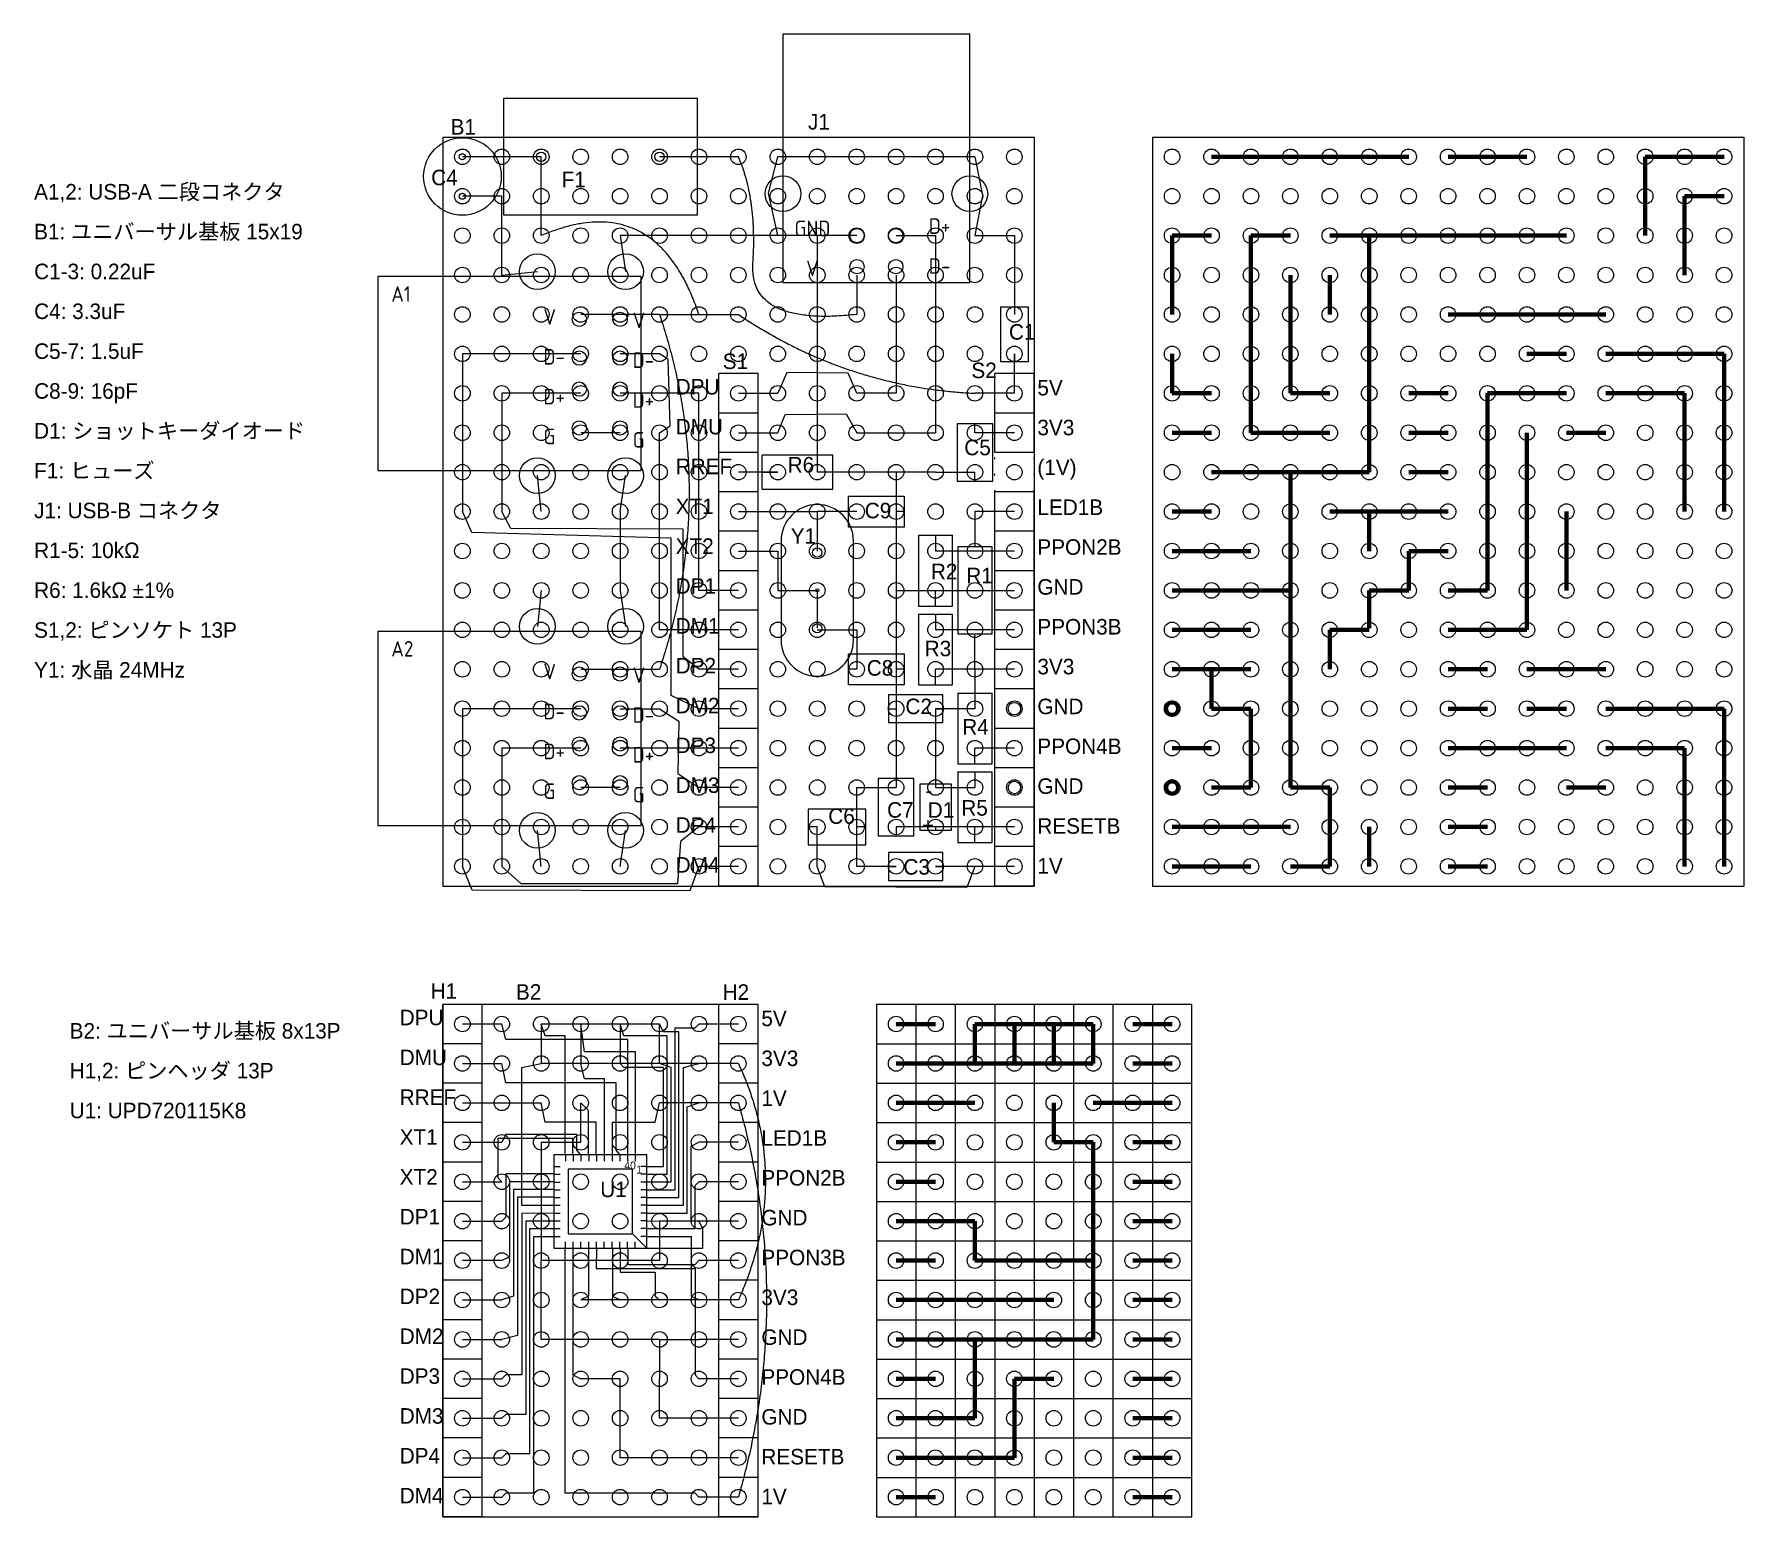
# Model space of a CAD drawing. Extents: x 223 to 333, y -8 to 87.
import ezdxf

# ---------------------------------------------------------------- set-up
doc = ezdxf.new("R2010")
doc.units = 0
doc.linetypes.add('DOTTINY', pattern=[0.9525, 0, -0.9525])
doc.layers.get('0').update_dxf_attribs({"linetype": 'CONTINUOUS', "lineweight": 9})
for name, color, linetype, lineweight in [('0_GND', 7, 'CONTINUOUS', 15), ('5V line', 1, 'CONTINUOUS', 15), ('condenser', 5, 'CONTINUOUS', 15)]:
    doc.layers.add(name, color=color, linetype=linetype, lineweight=lineweight)
for name, color, linetype, lineweight, true_color in [('0_wire', 92, 'CONTINUOUS', 15, 0x00c800), ('1_wire', 52, 'CONTINUOUS', 15, 0xdfdf00), ('3.3V line', 40, 'CONTINUOUS', 15, 0xffaa00), ('crystal', 96, 'CONTINUOUS', 15, 0x008000), ('diode', 212, 'CONTINUOUS', 15, 0xde00de), ('fuse', 96, 'CONTINUOUS', 15, 0x006c00), ('micon', 216, 'CONTINUOUS', 15, 0x800080), ('resister', 134, 'CONTINUOUS', 15, 0x00b1b1), ('socket_header', 56, 'CONTINUOUS', 15, 0x808000), ('terminal', 16, 'CONTINUOUS', 15, 0x800000), ('universal_board', 253, 'CONTINUOUS', 15, 0xa0a0a4)]:
    doc.layers.add(name, color=color, linetype=linetype, lineweight=lineweight, true_color=true_color)
doc.styles.add('azomix', font='azomix')
doc.styles.add('iso', font='iso')
doc.styles.add('kst32b', font='kst32b')
doc.styles.add('unicode', font='unicode')

msp = doc.modelspace()

# ---------------------------------------------------------------- texts
at = {"char_height": 1, "attachment_point": 4, "line_spacing_factor": 1.54, "style": 'kst32b'}
for s, insert, width in [('A1,2: USB-A 二段コネクタ\\PB1: ユニバーサル基板 15x19\\PC1-3: 0.22uF\\PC4: 3.3uF\\PC5-7: 1.5uF\\PC8-9: 16pF\\PD1: ショットキーダイオード\\PF1: ヒューズ\\PJ1: USB-B コネクタ\\PR1-5: 10kΩ\\PR6: 1.6kΩ %%P1%\\PS1,2: ピンソケト 13P\\PY1: 水晶 24MHz\\P', (223.23, 61.47), 17.9444), ('B2: ユニバーサル基板 8x13P\\PH1,2: ピンヘッダ 13P\\PU1: UPD720115K8', (225.52, 20.29), 18.3978)]:
    msp.add_mtext(s, dxfattribs=dict(at, insert=insert, width=width))
at = {"layer": 'condenser', "char_height": 1, "attachment_point": 4, "line_spacing_factor": 1.54, "style": 'kst32b'}
for s, insert, width in [('C4', (248.81, 77.84), 1.3067), ('C1', (286.03, 67.89), 1.2022), ('C5', (283.15, 60.44), 1.2711), ('C9', (276.74, 56.38), 1.2711), ('C8', (276.87, 46.24), 1.3067), ('C2', (279.36, 43.76), 1.3067), ('C7', (278.18, 37.09), 1.3067), ('C6', (274.39, 36.69), 1.2711), ('C3', (279.23, 33.42), 1.2711)]:
    msp.add_mtext(s, dxfattribs=dict(at, insert=insert, width=width))
at = {"layer": 'crystal', "insert": (271.97, 54.75), "char_height": 1, "width": 1.2022, "attachment_point": 4, "line_spacing_factor": 1.54, "style": 'kst32b'}
msp.add_mtext('Y1', dxfattribs=at)
at = {"layer": 'diode', "char_height": 1, "width": 0.4444, "attachment_point": 4, "rotation": 180, "line_spacing_factor": 1.54, "style": 'unicode'}
for s, insert in [('-', (281.09, 38.12)), ('+', (281.21, 36.07))]:
    msp.add_mtext(s, dxfattribs=dict(at, insert=insert))
at = {"layer": 'diode', "insert": (280.8, 37.09), "char_height": 1, "width": 1.1667, "attachment_point": 4, "line_spacing_factor": 1.54, "style": 'kst32b'}
msp.add_mtext('D1', dxfattribs=at)
at = {"layer": 'fuse', "insert": (257.21, 77.72), "char_height": 1, "width": 0.9111, "attachment_point": 4, "line_spacing_factor": 1.54, "style": 'azomix'}
msp.add_mtext('F1', dxfattribs=at)
at = {"layer": 'micon', "lineweight": 5, "char_height": 0.5, "attachment_point": 4, "style": 'kst32b'}
for s, insert, width in [('40', (261.25, 14.19), 0.6356), ('1', (262.02, 13.92), 0.1389)]:
    msp.add_mtext(s, dxfattribs=dict(at, insert=insert, width=width))
at = {"layer": 'micon', "insert": (259.7, 12.64), "char_height": 1, "width": 1.0978, "attachment_point": 4, "line_spacing_factor": 1.54, "style": 'kst32b'}
msp.add_mtext('U1', dxfattribs=at)
at = {"layer": 'resister', "char_height": 1, "attachment_point": 4, "line_spacing_factor": 1.54, "style": 'kst32b'}
for s, insert, width in [('R6', (271.77, 59.33), 1.2711), ('R2', (281, 52.46), 1.3067), ('R1', (283.28, 52.2), 1.2022), ('R3', (280.6, 47.49), 1.2711), ('R4', (283.02, 42.45), 1.3067), ('R5', (282.96, 37.22), 1.2711)]:
    msp.add_mtext(s, dxfattribs=dict(at, insert=insert, width=width))
at = {"layer": 'socket_header', "char_height": 1, "attachment_point": 4, "line_spacing_factor": 1.54, "style": 'kst32b'}
for s, insert, width in [('S1', (267.59, 66), 1.1667), ('S2', (283.61, 65.41), 1.2711), ('DPU\\PDMU\\PRREF\\PXT1\\PXT2\\PDP1\\PDM1\\PDP2\\PDM2\\PDP3\\PDM3\\PDP4\\PDM4', (264.56, 48.96), 2.9467), ('5V\\P3V3\\P(1V)\\PLED1B\\PPPON2B\\PGND\\PPPON3B\\P3V3\\PGND\\PPPON4B\\PGND\\PRESETB\\P1V', (287.86, 48.9), 4.5511), ('H1', (248.77, 25.43), 1.0978), ('H2', (267.58, 25.36), 1.2022), ('DPU\\PDMU\\PRREF\\PXT1\\PXT2\\PDP1\\PDM1\\PDP2\\PDM2\\PDP3\\PDM3\\PDP4\\PDM4', (246.78, 8.32), 2.9467), ('5V\\P3V3\\P1V\\PLED1B\\PPPON2B\\PGND\\PPPON3B\\P3V3\\PGND\\PPPON4B\\PGND\\PRESETB\\P1V', (270.08, 8.26), 4.5511)]:
    msp.add_mtext(s, dxfattribs=dict(at, insert=insert, width=width))
at = {"layer": 'terminal', "char_height": 1, "line_spacing_factor": 1.54}
for s, insert, width, attachment_point, style in [('J1', (273.08, 81.43), 1.1322, 4, 'kst32b'), ('GND\\PV', (273.37, 73.28), 2.3333, 5, 'iso'), ('D+\\PD-', (281.56, 73.43), 1.3333, 5, 'iso'), ('A1', (246.24, 70.34), 1.2222, 4, 'iso'), ('V\\PD-\\PD+\\PG', (256.04, 65.01), 1.3333, 4, 'iso'), ('V\\PD-\\PD+\\PG', (261.79, 64.79), 1.3333, 4, 'iso'), ('A2', (246.24, 47.48), 1.4444, 4, 'iso'), ('V\\PD-\\PD+\\PG', (256.04, 42.15), 1.3333, 4, 'iso'), ('V\\PD-\\PD+\\PG', (261.79, 41.93), 1.3333, 4, 'iso')]:
    msp.add_mtext(s, dxfattribs=dict(at, insert=insert, width=width, attachment_point=attachment_point, style=style))
at = {"layer": 'universal_board', "char_height": 1, "attachment_point": 4, "line_spacing_factor": 1.54, "style": 'kst32b'}
for s, insert, width in [('B1', (250.06, 81.11), 1.2022), ('B2', (254.27, 25.37), 1.3067)]:
    msp.add_mtext(s, dxfattribs=dict(at, insert=insert, width=width))

# ---------------------------------------------------------------- linework, layer by layer
at = {"layer": '0_GND'}
for p, q in [((283.84, 79.18), (271.14, 79.18)), ((253.36, 76.64), (250.82, 76.64)), ((253.36, 71.56), (253.36, 76.64)), ((271.14, 74.1), (260.98, 74.1)), ((273.68, 74.1), (271.14, 74.1)), ((276.22, 74.1), (273.68, 74.1)), ((273.68, 74.1), (273.68, 58.86)), ((283.84, 74.1), (286.38, 74.1)), ((286.38, 74.1), (286.38, 69.02)), ((260.98, 61.4), (258.44, 61.4)), ((278.76, 58.86), (273.68, 58.86)), ((281.3, 58.86), (278.76, 58.86)), ((278.76, 58.86), (278.76, 51.24)), ((281.3, 58.86), (283.84, 58.86)), ((260.98, 56.32), (260.98, 51.24)), ((278.76, 51.24), (278.76, 38.54)), ((278.76, 51.24), (286.38, 51.24)), ((260.98, 38.54), (258.44, 38.54)), ((276.22, 33.46), (276.22, 38.54)), ((276.22, 38.54), (278.76, 38.54)), ((278.76, 33.46), (276.22, 33.46)), ((258.44, 15.68), (258.44, 18.22)), ((255.9, 15.68), (258.44, 15.68)), ((255.9, 15.68), (255.9, 10.6)), ((255.9, 10.6), (255.9, 8.06)), ((266.06, 10.6), (263.52, 10.6)), ((263.52, 10.6), (263.52, 8.06)), ((268.6, 10.6), (266.06, 10.6)), ((263.52, 8.06), (255.9, 8.06)), ((255.9, 2.98), (255.9, 8.06)), ((258.44, 2.98), (255.9, 2.98)), ((263.52, 2.98), (258.44, 2.98)), ((263.52, 2.98), (266.06, 2.98)), ((263.52, 2.98), (263.52, 0.44)), ((268.6, 2.98), (266.06, 2.98)), ((263.52, -2.1), (263.52, 0.44)), ((268.6, -2.1), (263.52, -2.1))]:
    msp.add_line(p, q, dxfattribs=at)
at = {"layer": '0_GND', "lineweight": 200}
for p, q in [((299.08, 79.18), (311.78, 79.18)), ((329.56, 71.56), (329.56, 76.64)), ((329.56, 76.64), (332.1, 76.64)), ((299.08, 74.1), (296.54, 74.1)), ((296.54, 74.1), (296.54, 69.02)), ((306.7, 74.1), (309.24, 74.1)), ((309.24, 74.1), (309.24, 58.86)), ((309.24, 74.1), (311.78, 74.1)), ((311.78, 74.1), (321.94, 74.1)), ((321.94, 61.4), (324.48, 61.4)), ((301.62, 58.86), (299.08, 58.86)), ((301.62, 58.86), (304.16, 58.86)), ((304.16, 58.86), (309.24, 58.86)), ((304.16, 58.86), (304.16, 51.24)), ((321.94, 56.32), (321.94, 51.24)), ((304.16, 51.24), (296.54, 51.24)), ((304.16, 51.24), (304.16, 38.54)), ((306.7, 38.54), (304.16, 38.54)), ((306.7, 33.46), (306.7, 38.54)), ((321.94, 38.54), (324.48, 38.54)), ((304.16, 33.46), (306.7, 33.46)), ((288.92, 15.68), (288.92, 18.22)), ((291.46, 15.68), (288.92, 15.68)), ((291.46, 15.68), (291.46, 10.6)), ((278.76, 10.6), (281.3, 10.6)), ((281.3, 10.6), (283.84, 10.6)), ((283.84, 10.6), (283.84, 8.06)), ((291.46, 10.6), (291.46, 8.06)), ((283.84, 8.06), (291.46, 8.06)), ((291.46, 2.98), (291.46, 8.06)), ((278.76, 2.98), (281.3, 2.98)), ((283.84, 2.98), (281.3, 2.98)), ((283.84, 2.98), (283.84, 0.44)), ((283.84, 2.98), (288.92, 2.98)), ((288.92, 2.98), (291.46, 2.98)), ((283.84, -2.1), (283.84, 0.44)), ((278.76, -2.1), (283.84, -2.1))]:
    msp.add_line(p, q, dxfattribs=at)
at = {"layer": '0_GND'}
for centre in [(286.38, 43.62), (286.38, 38.54)]:
    msp.add_circle(centre, 0.4, dxfattribs=at)
at = {"layer": '0_GND', "lineweight": 200}
for centre in [(296.54, 43.62), (296.54, 38.54)]:
    msp.add_circle(centre, 0.4, dxfattribs=at)
at = {"layer": '0_wire'}
for p, q in [((278.76, 74.1), (281.3, 74.1)), ((281.3, 74.1), (281.3, 61.4)), ((278.76, 71.56), (278.76, 63.94)), ((258.44, 66.48), (250.82, 66.48)), ((250.82, 66.48), (250.82, 56.32)), ((263.52, 66.48), (260.98, 66.48)), ((258.44, 63.94), (253.36, 63.94)), ((253.36, 63.94), (253.36, 56.32)), ((266.06, 63.94), (260.98, 63.94)), ((266.06, 51.24), (266.06, 63.94)), ((268.6, 63.94), (271.14, 63.94)), ((278.76, 63.94), (276.22, 63.94)), ((263.52, 48.7), (263.52, 61.4)), ((268.6, 61.4), (271.14, 61.4)), ((276.22, 61.4), (281.3, 61.4)), ((271.14, 58.86), (268.6, 58.86)), ((268.6, 56.32), (273.68, 56.32)), ((276.22, 56.32), (273.68, 56.32)), ((273.68, 56.32), (273.68, 53.78)), ((286.38, 56.32), (283.84, 56.32)), ((268.6, 53.78), (271.14, 53.78)), ((271.14, 53.78), (271.14, 51.24)), ((286.38, 53.78), (281.3, 53.78)), ((268.6, 51.24), (266.06, 51.24)), ((271.14, 51.24), (273.68, 51.24)), ((273.68, 51.24), (273.68, 48.8)), ((268.6, 48.7), (263.52, 48.7)), ((273.68, 48.7), (276.22, 48.7)), ((276.22, 48.7), (276.22, 46.16)), ((286.38, 48.7), (281.3, 48.7)), ((268.6, 46.16), (266.06, 46.16)), ((258.44, 43.62), (250.82, 43.62)), ((250.82, 43.62), (250.82, 33.46)), ((260.98, 43.62), (263.52, 43.62)), ((268.6, 43.62), (266.06, 43.62)), ((258.44, 41.08), (253.36, 41.08)), ((253.36, 41.08), (253.36, 33.46)), ((268.6, 41.08), (260.98, 41.08)), ((286.38, 41.08), (283.84, 41.08)), ((268.6, 38.54), (266.06, 38.54)), ((268.6, 36), (266.06, 36)), ((281.3, 36), (278.76, 36)), ((283.84, 36), (281.3, 36)), ((286.38, 36), (283.84, 36)), ((268.6, 33.46), (266.06, 33.46)), ((253.36, 23.3), (250.82, 23.3)), ((250.82, 20.76), (253.36, 20.76)), ((250.82, 18.22), (253.36, 18.22)), ((250.82, 15.68), (253.36, 15.68)), ((268.6, 15.68), (266.06, 15.68)), ((250.82, 13.14), (253.36, 13.14)), ((268.6, 13.14), (266.06, 13.14)), ((250.82, 10.6), (253.36, 10.6)), ((253.36, 8.06), (250.82, 8.06)), ((268.6, 8.06), (266.06, 8.06)), ((250.82, 5.52), (253.36, 5.52)), ((250.82, 2.98), (253.36, 2.98)), ((250.82, 0.44), (253.36, 0.44)), ((260.98, 0.44), (258.44, 0.44)), ((260.98, -2.1), (260.98, 0.44)), ((268.6, 0.44), (266.06, 0.44)), ((250.82, -2.1), (253.36, -2.1)), ((260.98, -4.64), (260.98, -2.1)), ((250.82, -4.64), (253.36, -4.64)), ((266.06, -4.64), (260.98, -4.64)), ((268.6, -4.64), (266.06, -4.64)), ((250.82, -7.18), (253.36, -7.18))]:
    msp.add_line(p, q, dxfattribs=at)
at = {"layer": '0_wire', "lineweight": 200}
for p, q in [((304.16, 74.1), (301.62, 74.1)), ((301.62, 74.1), (301.62, 61.4)), ((304.16, 71.56), (304.16, 63.94)), ((319.4, 66.48), (321.94, 66.48)), ((324.48, 66.48), (332.1, 66.48)), ((332.1, 66.48), (332.1, 56.32)), ((304.16, 63.94), (306.7, 63.94)), ((314.32, 63.94), (311.78, 63.94)), ((316.86, 51.24), (316.86, 63.94)), ((316.86, 63.94), (321.94, 63.94)), ((324.48, 63.94), (329.56, 63.94)), ((329.56, 63.94), (329.56, 56.32)), ((306.7, 61.4), (301.62, 61.4)), ((314.32, 61.4), (311.78, 61.4)), ((319.4, 48.7), (319.4, 61.4)), ((311.78, 58.86), (314.32, 58.86)), ((296.54, 56.32), (299.08, 56.32)), ((306.7, 56.32), (309.24, 56.32)), ((314.32, 56.32), (309.24, 56.32)), ((309.24, 56.32), (309.24, 53.78)), ((296.54, 53.78), (301.62, 53.78)), ((314.32, 53.78), (311.78, 53.78)), ((311.78, 53.78), (311.78, 51.24)), ((311.78, 51.24), (309.24, 51.24)), ((309.24, 51.24), (309.24, 48.8)), ((314.32, 51.24), (316.86, 51.24)), ((296.54, 48.7), (301.62, 48.7)), ((309.24, 48.7), (306.7, 48.7)), ((306.7, 48.7), (306.7, 46.16)), ((314.32, 48.7), (319.4, 48.7)), ((314.32, 46.16), (316.86, 46.16)), ((314.32, 43.62), (316.86, 43.62)), ((321.94, 43.62), (319.4, 43.62)), ((324.48, 43.62), (332.1, 43.62)), ((332.1, 43.62), (332.1, 33.46)), ((296.54, 41.08), (299.08, 41.08)), ((314.32, 41.08), (321.94, 41.08)), ((324.48, 41.08), (329.56, 41.08)), ((329.56, 41.08), (329.56, 33.46)), ((314.32, 38.54), (316.86, 38.54)), ((296.54, 36), (299.08, 36)), ((299.08, 36), (301.62, 36)), ((301.62, 36), (304.16, 36)), ((314.32, 36), (316.86, 36)), ((314.32, 33.46), (316.86, 33.46)), ((294, 23.3), (296.54, 23.3)), ((296.54, 20.76), (294, 20.76)), ((296.54, 18.22), (294, 18.22)), ((278.76, 15.68), (281.3, 15.68)), ((296.54, 15.68), (294, 15.68)), ((278.76, 13.14), (281.3, 13.14)), ((296.54, 13.14), (294, 13.14)), ((296.54, 10.6), (294, 10.6)), ((278.76, 8.06), (281.3, 8.06)), ((294, 8.06), (296.54, 8.06)), ((296.54, 5.52), (294, 5.52)), ((296.54, 2.98), (294, 2.98)), ((278.76, 0.44), (281.3, 0.44)), ((286.38, -2.1), (286.38, 0.44)), ((286.38, 0.44), (288.92, 0.44)), ((296.54, 0.44), (294, 0.44)), ((286.38, -4.64), (286.38, -2.1)), ((296.54, -2.1), (294, -2.1)), ((278.76, -4.64), (281.3, -4.64)), ((281.3, -4.64), (286.38, -4.64)), ((296.54, -4.64), (294, -4.64)), ((296.54, -7.18), (294, -7.18))]:
    msp.add_line(p, q, dxfattribs=at)
at = {"layer": '0_wire', "linetype": 'CONTINUOUS', "lineweight": 15}
msp.add_line((253.36, 18.22), (255.9, 18.22), dxfattribs=at)
at = {"layer": '0_wire', "linetype": 'CONTINUOUS', "lineweight": 200}
msp.add_line((294, 18.22), (291.46, 18.22), dxfattribs=at)
at = {"layer": '1_wire'}
for p, q in [((273.68, 33.46), (273.68, 36)), ((286.38, 33.46), (281.3, 33.46)), ((266.06, 18.22), (263.52, 18.22)), ((268.6, 18.22), (266.06, 18.22)), ((268.6, -7.18), (266.06, -7.18))]:
    msp.add_line(p, q, dxfattribs=at)
at = {"layer": '1_wire', "lineweight": 200}
for p, q in [((309.24, 33.46), (309.24, 36)), ((296.54, 33.46), (301.62, 33.46)), ((278.76, 18.22), (281.3, 18.22)), ((281.3, 18.22), (283.84, 18.22)), ((278.76, -7.18), (281.3, -7.18))]:
    msp.add_line(p, q, dxfattribs=at)
at = {"layer": '3.3V line'}
for p, q in [((286.38, 61.4), (283.84, 61.4)), ((283.84, 46.16), (281.3, 46.16)), ((286.38, 46.16), (283.84, 46.16)), ((283.84, 46.16), (283.84, 43.62)), ((283.84, 43.62), (281.3, 43.62)), ((281.3, 43.62), (281.3, 38.54)), ((281.3, 38.54), (283.84, 38.54)), ((258.44, 23.3), (255.9, 23.3)), ((255.9, 23.3), (255.9, 20.76)), ((260.98, 23.3), (258.44, 23.3)), ((258.44, 23.3), (258.44, 20.76)), ((263.52, 23.3), (260.98, 23.3)), ((260.98, 23.3), (260.98, 20.76)), ((263.52, 20.76), (263.52, 23.3)), ((258.44, 20.76), (255.9, 20.76)), ((260.98, 20.76), (258.44, 20.76)), ((263.52, 20.76), (260.98, 20.76)), ((266.06, 20.76), (263.52, 20.76)), ((268.6, 20.76), (266.06, 20.76)), ((260.98, 5.52), (258.44, 5.52)), ((263.52, 5.52), (260.98, 5.52)), ((266.06, 5.52), (263.52, 5.52)), ((268.6, 5.52), (266.06, 5.52))]:
    msp.add_line(p, q, dxfattribs=at)
at = {"layer": '3.3V line', "lineweight": 200}
for p, q in [((296.54, 61.4), (299.08, 61.4)), ((296.54, 46.16), (299.08, 46.16)), ((299.08, 46.16), (301.62, 46.16)), ((299.08, 46.16), (299.08, 43.62)), ((299.08, 43.62), (301.62, 43.62)), ((301.62, 43.62), (301.62, 38.54)), ((301.62, 38.54), (299.08, 38.54)), ((283.84, 20.76), (283.84, 23.3)), ((283.84, 23.3), (286.38, 23.3)), ((286.38, 23.3), (288.92, 23.3)), ((286.38, 23.3), (286.38, 20.76)), ((288.92, 23.3), (291.46, 23.3)), ((288.92, 23.3), (288.92, 20.76)), ((291.46, 23.3), (291.46, 20.76)), ((278.76, 20.76), (281.3, 20.76)), ((281.3, 20.76), (283.84, 20.76)), ((283.84, 20.76), (286.38, 20.76)), ((286.38, 20.76), (288.92, 20.76)), ((288.92, 20.76), (291.46, 20.76)), ((278.76, 5.52), (281.3, 5.52)), ((281.3, 5.52), (283.84, 5.52)), ((283.84, 5.52), (286.38, 5.52)), ((286.38, 5.52), (288.92, 5.52))]:
    msp.add_line(p, q, dxfattribs=at)
at = {"layer": '5V line'}
for p, q in [((253.36, 79.18), (250.82, 79.18)), ((255.9, 79.18), (253.36, 79.18)), ((255.9, 74.1), (255.9, 79.18)), ((268.6, 79.18), (263.52, 79.18)), ((276.22, 71.56), (276.22, 69.02)), ((260.98, 69.02), (258.44, 69.02)), ((263.52, 69.02), (260.98, 69.02)), ((263.52, 69.02), (266.06, 69.02)), ((266.06, 69.02), (268.6, 69.02)), ((286.38, 63.94), (286.38, 66.48)), ((286.38, 63.94), (283.84, 63.94)), ((258.44, 46.16), (260.98, 46.16)), ((260.98, 46.16), (263.52, 46.16)), ((268.6, 23.3), (266.06, 23.3))]:
    msp.add_line(p, q, dxfattribs=at)
at = {"layer": '5V line', "lineweight": 200}
for p, q in [((314.32, 79.18), (319.4, 79.18)), ((327.02, 79.18), (329.56, 79.18)), ((327.02, 74.1), (327.02, 79.18)), ((329.56, 79.18), (332.1, 79.18)), ((306.7, 71.56), (306.7, 69.02)), ((316.86, 69.02), (314.32, 69.02)), ((319.4, 69.02), (316.86, 69.02)), ((319.4, 69.02), (321.94, 69.02)), ((321.94, 69.02), (324.48, 69.02)), ((296.54, 63.94), (296.54, 66.48)), ((296.54, 63.94), (299.08, 63.94)), ((321.94, 46.16), (319.4, 46.16)), ((324.48, 46.16), (321.94, 46.16)), ((278.76, 23.3), (281.3, 23.3))]:
    msp.add_line(p, q, dxfattribs=at)
at = {"layer": 'condenser'}
for p, q in [((287.28, 69.5), (285.48, 69.5)), ((285.48, 69.5), (285.48, 66)), ((286.38, 69.5), (286.38, 69.02)), ((287.28, 66), (287.28, 69.5)), ((286.38, 66.48), (286.38, 66)), ((285.48, 66), (287.28, 66)), ((284.99, 61.98), (282.69, 61.98)), ((282.69, 61.98), (282.69, 58.28)), ((283.84, 61.4), (283.84, 61.98)), ((284.99, 58.28), (284.99, 61.98)), ((283.84, 58.28), (283.84, 58.86)), ((275.69, 55.32), (275.69, 57.32)), ((275.69, 57.32), (279.29, 57.32)), ((279.29, 57.32), (279.29, 55.32)), ((282.69, 58.28), (284.99, 58.28)), ((276.22, 56.32), (275.69, 56.32)), ((279.29, 56.32), (278.76, 56.32)), ((279.29, 55.32), (275.69, 55.32)), ((275.69, 45.16), (275.69, 47.16)), ((275.69, 47.16), (279.29, 47.16)), ((279.29, 47.16), (279.29, 45.16)), ((276.22, 46.16), (275.69, 46.16)), ((279.29, 45.16), (275.69, 45.16)), ((279.29, 46.16), (278.76, 46.16)), ((278.28, 44.52), (278.28, 42.72)), ((281.78, 44.52), (278.28, 44.52)), ((281.78, 42.72), (281.78, 44.52)), ((278.28, 43.62), (278.76, 43.62)), ((281.3, 43.62), (281.78, 43.62)), ((278.28, 42.72), (281.78, 42.72)), ((277.61, 39.12), (277.61, 35.42)), ((279.91, 39.12), (277.61, 39.12)), ((278.76, 39.12), (278.76, 38.54)), ((279.91, 35.42), (279.91, 39.12)), ((276.8, 37.15), (273.1, 37.15)), ((273.1, 37.15), (273.1, 34.85)), ((276.8, 34.85), (276.8, 37.15)), ((273.68, 36), (273.1, 36)), ((276.8, 36), (276.22, 36)), ((277.61, 35.42), (279.91, 35.42)), ((278.76, 36), (278.76, 35.42)), ((273.1, 34.85), (276.8, 34.85)), ((278.28, 34.36), (278.28, 32.56)), ((281.78, 34.36), (278.28, 34.36)), ((281.78, 32.56), (281.78, 34.36)), ((278.28, 33.46), (278.76, 33.46)), ((281.3, 33.46), (281.78, 33.46)), ((278.28, 32.56), (281.78, 32.56))]:
    msp.add_line(p, q, dxfattribs=at)
for centre, radius in [((250.82, 77.91), 2.5), ((250.82, 79.18), 0.2), ((250.82, 76.64), 0.2)]:
    msp.add_circle(centre, radius, dxfattribs=at)
at = {"layer": 'crystal'}
for p, q in [((271.35, 54.44), (271.35, 48.04)), ((276, 54.44), (276, 48.04))]:
    msp.add_line(p, q, dxfattribs=at)
for centre, radius in [((273.68, 53.68), 0.3), ((273.68, 51.24), 0.1), ((273.68, 48.8), 0.3)]:
    msp.add_circle(centre, radius, dxfattribs=at)
for centre, start, end in [((273.68, 54.44), 360, 180), ((273.68, 48.04), 180, 360)]:
    msp.add_arc(centre, 2.33, start, end, dxfattribs=at)
at = {"layer": 'diode'}
for p, q in [((280.3, 38.77), (282.3, 38.77)), ((280.3, 35.77), (280.3, 38.77)), ((281.3, 38.77), (281.3, 38.54)), ((282.3, 38.77), (282.3, 35.77)), ((282.3, 35.77), (280.3, 35.77)), ((281.3, 36), (281.3, 35.77))]:
    msp.add_line(p, q, dxfattribs=at)
at = {"layer": 'fuse'}
for p, q in [((265.96, 82.93), (253.46, 82.93)), ((253.46, 82.93), (253.46, 75.43)), ((265.96, 75.43), (265.96, 82.93)), ((253.46, 75.43), (265.96, 75.43))]:
    msp.add_line(p, q, dxfattribs=at)
for centre in [(255.9, 79.18), (263.52, 79.18)]:
    msp.add_circle(centre, 0.3, dxfattribs=at)
at = {"layer": 'micon'}
for p, q in [((256.71, 14.87), (256.71, 8.87)), ((262.71, 14.87), (256.71, 14.87)), ((257.46, 14.87), (257.46, 14.47)), ((257.96, 14.87), (257.96, 14.47)), ((258.46, 14.87), (258.46, 14.47)), ((258.96, 14.87), (258.96, 14.47)), ((259.46, 14.87), (259.46, 14.47)), ((259.96, 14.87), (259.96, 14.47)), ((260.46, 14.87), (260.46, 14.47)), ((260.96, 14.87), (260.96, 14.47)), ((261.46, 14.87), (261.46, 14.47)), ((261.96, 14.87), (261.96, 14.47)), ((262.71, 8.87), (262.71, 14.87)), ((256.71, 14.12), (257.11, 14.12)), ((256.71, 13.62), (257.11, 13.62)), ((261.78, 13.94), (257.63, 13.94)), ((257.63, 13.94), (257.63, 9.79)), ((261.78, 9.79), (261.78, 13.94)), ((262.71, 14.12), (262.31, 14.12)), ((262.71, 13.62), (262.31, 13.62)), ((256.71, 13.12), (257.11, 13.12)), ((256.71, 12.62), (257.11, 12.62)), ((256.71, 12.12), (257.11, 12.12)), ((262.71, 13.12), (262.31, 13.12)), ((262.71, 12.62), (262.31, 12.62)), ((262.71, 12.12), (262.31, 12.12)), ((256.71, 11.62), (257.11, 11.62)), ((256.71, 11.12), (257.11, 11.12)), ((262.71, 11.62), (262.31, 11.62)), ((262.71, 11.12), (262.31, 11.12)), ((256.71, 10.62), (257.11, 10.62)), ((256.71, 10.12), (257.11, 10.12)), ((262.71, 10.62), (262.31, 10.62)), ((262.71, 10.12), (262.31, 10.12)), ((256.71, 9.62), (257.11, 9.62)), ((256.71, 8.87), (262.71, 8.87)), ((257.46, 8.87), (257.46, 9.27)), ((257.63, 9.79), (261.78, 9.79)), ((257.96, 8.87), (257.96, 9.27)), ((258.46, 8.87), (258.46, 9.27)), ((258.96, 8.87), (258.96, 9.27)), ((259.46, 8.87), (259.46, 9.27)), ((259.96, 8.87), (259.96, 9.27)), ((260.46, 8.87), (260.46, 9.27)), ((260.96, 8.87), (260.96, 9.27)), ((261.46, 8.87), (261.46, 9.27)), ((261.96, 8.87), (261.96, 9.27)), ((262.71, 9.62), (262.31, 9.62))]:
    msp.add_line(p, q, dxfattribs=at)
at = {"layer": 'resister'}
for p, q in [((260.98, 74.1), (261.33, 71.78)), ((253.36, 71.56), (255.65, 71.78)), ((270.13, 57.76), (270.13, 59.96)), ((274.69, 59.96), (270.13, 59.96)), ((274.69, 57.76), (274.69, 59.96)), ((255.9, 56.32), (255.65, 58.64)), ((260.98, 56.32), (261.33, 58.64)), ((270.13, 58.86), (271.14, 58.86)), ((274.69, 58.86), (273.68, 58.86)), ((270.13, 57.76), (274.69, 57.76)), ((283.84, 56.32), (283.84, 54.04)), ((280.2, 54.79), (282.4, 54.79)), ((280.2, 54.79), (280.2, 50.23)), ((281.3, 54.79), (281.3, 53.78)), ((282.4, 50.23), (282.4, 54.79)), ((284.94, 54.04), (282.74, 54.04)), ((282.74, 54.04), (282.74, 48.44)), ((284.94, 48.44), (284.94, 54.04)), ((255.9, 51.24), (255.65, 48.92)), ((260.98, 51.24), (261.33, 48.92)), ((281.3, 50.23), (281.3, 51.24)), ((280.2, 50.23), (282.4, 50.23)), ((280.2, 49.71), (282.4, 49.71)), ((280.2, 49.71), (280.2, 45.15)), ((281.3, 49.71), (281.3, 48.7)), ((282.4, 45.15), (282.4, 49.71)), ((282.74, 48.44), (284.94, 48.44)), ((283.84, 46.16), (283.84, 48.44)), ((281.3, 45.15), (281.3, 46.16)), ((280.2, 45.15), (282.4, 45.15)), ((282.74, 44.63), (284.94, 44.63)), ((282.74, 44.63), (282.74, 40.07)), ((283.84, 44.63), (283.84, 43.62)), ((284.94, 40.07), (284.94, 44.63)), ((283.84, 40.07), (283.84, 41.08)), ((282.74, 40.07), (284.94, 40.07)), ((282.74, 39.55), (284.94, 39.55)), ((282.74, 39.55), (282.74, 34.99)), ((283.84, 39.55), (283.84, 38.54)), ((284.94, 34.99), (284.94, 39.55)), ((255.9, 33.46), (255.65, 35.78)), ((260.98, 33.46), (261.33, 35.78)), ((283.84, 34.99), (283.84, 36)), ((282.74, 34.99), (284.94, 34.99))]:
    msp.add_line(p, q, dxfattribs=at)
for points in [[(271.14, 74.1), (270.55, 76.83), (271.14, 79.18)], [(283.84, 79.18), (284.32, 76.69), (283.84, 74.1)], [(263.52, 61.4), (264.2, 61.85), (264.08, 66.12), (263.52, 66.48)], [(276.22, 63.94), (275.67, 65.24), (271.71, 65.28), (271.14, 63.94)], [(271.14, 61.4), (271.62, 62.57), (275.54, 62.61), (276.22, 61.4)], [(266.06, 43.62), (264.26, 44.47), (264.26, 54.61), (251.43, 54.98), (250.82, 56.32)], [(266.06, 46.16), (265.05, 46.96), (265.05, 55.19), (253.94, 55.22), (253.36, 56.32)], [(263.52, 43.62), (264.76, 42.82), (264.69, 39.45), (266.06, 38.54)], [(266.06, 36), (264.87, 35.06), (264.67, 32.33), (254.6, 32.33), (253.36, 33.46)], [(266.06, 33.46), (265.48, 31.88), (251.46, 31.93), (250.82, 33.46)], [(283.84, 33.46), (283.31, 32.09), (274.16, 32.15), (273.68, 33.46)], [(261.48, 14.87), (261.48, 22.3), (253.61, 22.3), (253.36, 23.3)], [(257.44, 14.93), (257.44, 22.55), (256.15, 22.55), (255.9, 23.3)], [(261.98, 14.93), (261.98, 21.51), (258.69, 21.51), (258.44, 23.3)], [(262.71, 13.62), (264.02, 13.62), (264.02, 22.55), (261.23, 22.55), (260.98, 23.3)], [(262.73, 12.62), (264.52, 12.62), (264.52, 23.05), (265.81, 23.05), (266.06, 23.3)], [(262.73, 12.12), (264.77, 12.12), (264.77, 22.8), (263.77, 22.8), (263.52, 23.3)], [(260.98, 14.87), (260.73, 15.18), (260.73, 19.51), (253.61, 19.51), (253.36, 20.76)], [(256.71, 11.6), (254.65, 11.6), (254.65, 20.51), (255.9, 20.76)], [(259.98, 14.93), (259.98, 19.76), (258.69, 19.76), (258.44, 20.76)], [(262.73, 14.12), (263.77, 14.12), (263.77, 20.51), (261.23, 20.51), (260.98, 20.76)], [(262.71, 11.62), (265.06, 11.62), (265.06, 20.51), (266.06, 20.76)], [(262.73, 13.14), (264.27, 13.14), (264.27, 20.51), (263.52, 20.76)], [(259.44, 14.87), (259.44, 16.97), (256.15, 16.97), (255.9, 18.22)], [(258.94, 14.87), (258.94, 17.72), (258.44, 18.22)], [(260.48, 14.87), (260.48, 16.97), (263.23, 16.97), (263.52, 18.22)], [(262.71, 11.12), (265.31, 11.12), (265.31, 17.97), (266.06, 18.22)], [(257.94, 14.86), (257.94, 15.93), (253.11, 15.93), (253.11, 13.39), (253.36, 13.14)], [(258.46, 14.87), (258.19, 15.18), (258.19, 16.18), (253.61, 16.18), (253.36, 15.68)], [(262.71, 10.62), (265.56, 10.6), (265.56, 15.43), (266.06, 15.68)], [(256.71, 13.64), (253.61, 13.64), (253.61, 10.85), (253.36, 10.6)], [(256.71, 13.14), (253.86, 13.14), (253.86, 8.31), (253.36, 8.06)], [(256.71, 12.64), (254.11, 12.64), (254.11, 5.77), (253.36, 5.52)], [(256.71, 12.14), (254.36, 12.14), (254.36, 3.23), (253.36, 2.98)], [(262.73, 10.12), (265.81, 10.12), (265.81, 12.89), (266.06, 13.14)], [(256.71, 11.12), (254.65, 11.1), (254.65, 0.69), (253.61, 0.69), (253.36, 0.44)], [(256.71, 10.6), (254.9, 10.6), (254.9, -1.85), (253.61, -1.85), (253.36, -2.1)], [(256.71, 10.1), (255.15, 10.1), (255.15, -4.39), (253.61, -4.39), (253.36, -4.64)], [(261.78, 9.79), (262.71, 8.87), (266.31, 8.87), (266.31, 10.12), (266.06, 10.6)], [(256.71, 9.6), (255.4, 9.6), (255.4, -6.93), (253.61, -6.93), (253.36, -7.18)], [(266.06, -7.18), (265.81, -6.93), (257.44, -6.93), (257.44, 8.87)], [(257.94, 8.87), (257.94, 0.69), (258.44, 0.44)], [(258.94, 8.87), (258.94, 5.77), (258.44, 5.52)], [(259.46, 8.87), (259.44, 7.56), (265.81, 7.56), (265.81, 0.69), (266.06, 0.44)], [(260.48, 8.87), (260.48, 5.77), (260.98, 5.52)], [(260.98, 8.87), (260.98, 7.31), (263.23, 7.31), (263.23, 5.77), (263.52, 5.52)], [(261.48, 8.87), (261.48, 7.81), (265.81, 7.81), (266.06, 8.06)], [(262.73, 9.62), (265.56, 9.62), (265.56, 5.77), (266.06, 5.52)]]:
    msp.add_lwpolyline(points, dxfattribs=at)
for points in [[(276.22, 69.02), (269.25, 68.25), (269.82, 76.41), (268.6, 79.18)], [(266.06, 69.02), (263.3, 77.26), (255.9, 74.1)], [(263.52, 69.02), (267.33, 57.6), (263.52, 46.16)], [(268.6, 69.02), (275.54, 64.34), (283.84, 63.94)], [(268.6, 20.76), (272.08, 13.28), (268.6, 5.52)], [(268.6, 18.22), (272.23, 5.49), (268.6, -7.18)]]:
    msp.add_open_spline(points, degree=2, dxfattribs=at)
at = {"layer": 'socket_header'}
for p, q in [((267.33, 62.67), (267.33, 65.21)), ((269.87, 65.21), (267.33, 65.21)), ((269.87, 62.67), (269.87, 65.21)), ((285.11, 62.67), (285.11, 65.21)), ((287.65, 65.21), (285.11, 65.21)), ((287.65, 62.67), (287.65, 65.21)), ((267.33, 60.13), (267.33, 62.67)), ((269.87, 62.67), (267.33, 62.67)), ((269.87, 62.67), (267.33, 62.67)), ((269.87, 60.13), (269.87, 62.67)), ((287.65, 62.67), (285.11, 62.67)), ((267.33, 57.59), (267.33, 60.13)), ((269.87, 60.13), (267.33, 60.13)), ((269.87, 60.13), (267.33, 60.13)), ((269.87, 57.59), (269.87, 60.13)), ((267.33, 55.05), (267.33, 57.59)), ((269.87, 57.59), (267.33, 57.59)), ((269.87, 57.59), (267.33, 57.59)), ((269.87, 55.05), (269.87, 57.59)), ((285.11, 55.05), (285.11, 57.59)), ((287.65, 57.59), (285.11, 57.59)), ((287.65, 55.05), (287.65, 57.59)), ((267.33, 52.51), (267.33, 55.05)), ((269.87, 55.05), (267.33, 55.05)), ((269.87, 55.05), (267.33, 55.05)), ((269.87, 52.51), (269.87, 55.05)), ((285.11, 52.51), (285.11, 55.05)), ((287.65, 55.05), (285.11, 55.05)), ((287.65, 55.05), (285.11, 55.05)), ((287.65, 52.51), (287.65, 55.05)), ((269.87, 52.51), (267.33, 52.51)), ((267.33, 49.97), (267.33, 52.51)), ((269.87, 52.51), (267.33, 52.51)), ((269.87, 49.97), (269.87, 52.51)), ((287.65, 52.51), (285.11, 52.51)), ((285.11, 49.97), (285.11, 52.51)), ((287.65, 52.51), (285.11, 52.51)), ((287.65, 49.97), (287.65, 52.51)), ((269.87, 49.97), (267.33, 49.97)), ((267.33, 47.43), (267.33, 49.97)), ((269.87, 49.97), (267.33, 49.97)), ((269.87, 47.43), (269.87, 49.97)), ((287.65, 49.97), (285.11, 49.97)), ((285.11, 47.43), (285.11, 49.97)), ((287.65, 49.97), (285.11, 49.97)), ((287.65, 47.43), (287.65, 49.97)), ((269.87, 47.43), (267.33, 47.43)), ((267.33, 44.89), (267.33, 47.43)), ((269.87, 47.43), (267.33, 47.43)), ((269.87, 44.89), (269.87, 47.43)), ((287.65, 47.43), (285.11, 47.43)), ((285.11, 44.89), (285.11, 47.43)), ((287.65, 47.43), (285.11, 47.43)), ((287.65, 44.89), (287.65, 47.43)), ((269.87, 44.89), (267.33, 44.89)), ((267.33, 42.35), (267.33, 44.89)), ((269.87, 44.89), (267.33, 44.89)), ((269.87, 42.35), (269.87, 44.89)), ((287.65, 44.89), (285.11, 44.89)), ((269.87, 42.35), (267.33, 42.35)), ((267.33, 39.81), (267.33, 42.35)), ((269.87, 42.35), (267.33, 42.35)), ((269.87, 39.81), (269.87, 42.35)), ((287.65, 42.35), (285.11, 42.35)), ((285.11, 39.81), (285.11, 42.35)), ((287.65, 39.81), (287.65, 42.35)), ((269.87, 39.81), (267.33, 39.81)), ((267.33, 37.27), (267.33, 39.81)), ((269.87, 39.81), (267.33, 39.81)), ((269.87, 37.27), (269.87, 39.81)), ((287.65, 39.81), (285.11, 39.81)), ((285.11, 37.27), (285.11, 39.81)), ((287.65, 39.81), (285.11, 39.81)), ((287.65, 37.27), (287.65, 39.81)), ((269.87, 37.27), (267.33, 37.27)), ((267.33, 34.73), (267.33, 37.27)), ((269.87, 37.27), (267.33, 37.27)), ((269.87, 34.73), (269.87, 37.27)), ((287.65, 37.27), (285.11, 37.27)), ((285.11, 34.73), (285.11, 37.27)), ((287.65, 37.27), (285.11, 37.27)), ((287.65, 34.73), (287.65, 37.27)), ((269.87, 34.73), (267.33, 34.73)), ((267.33, 32.19), (267.33, 34.73)), ((269.87, 34.73), (267.33, 34.73)), ((269.87, 32.19), (269.87, 34.73)), ((287.65, 34.73), (285.11, 34.73)), ((285.11, 32.19), (285.11, 34.73)), ((287.65, 34.73), (285.11, 34.73)), ((287.65, 32.19), (287.65, 34.73)), ((269.87, 32.19), (267.33, 32.19)), ((287.65, 32.19), (285.11, 32.19)), ((249.55, 22.03), (249.55, 24.57)), ((252.09, 24.57), (249.55, 24.57)), ((252.09, 22.03), (252.09, 24.57)), ((267.33, 22.03), (267.33, 24.57)), ((269.87, 24.57), (267.33, 24.57)), ((269.87, 22.03), (269.87, 24.57)), ((249.55, 19.49), (249.55, 22.03)), ((252.09, 22.03), (249.55, 22.03)), ((252.09, 22.03), (249.55, 22.03)), ((252.09, 19.49), (252.09, 22.03)), ((267.33, 19.49), (267.33, 22.03)), ((269.87, 22.03), (267.33, 22.03)), ((269.87, 22.03), (267.33, 22.03)), ((269.87, 19.49), (269.87, 22.03)), ((249.55, 16.95), (249.55, 19.49)), ((252.09, 19.49), (249.55, 19.49)), ((252.09, 19.49), (249.55, 19.49)), ((252.09, 16.95), (252.09, 19.49)), ((267.33, 16.95), (267.33, 19.49)), ((269.87, 19.49), (267.33, 19.49)), ((269.87, 19.49), (267.33, 19.49)), ((269.87, 16.95), (269.87, 19.49)), ((249.55, 14.41), (249.55, 16.95)), ((252.09, 16.95), (249.55, 16.95)), ((252.09, 16.95), (249.55, 16.95)), ((252.09, 14.41), (252.09, 16.95)), ((267.33, 14.41), (267.33, 16.95)), ((269.87, 16.95), (267.33, 16.95)), ((269.87, 16.95), (267.33, 16.95)), ((269.87, 14.41), (269.87, 16.95)), ((249.55, 11.87), (249.55, 14.41)), ((252.09, 14.41), (249.55, 14.41)), ((252.09, 14.41), (249.55, 14.41)), ((252.09, 11.87), (252.09, 14.41)), ((267.33, 11.87), (267.33, 14.41)), ((269.87, 14.41), (267.33, 14.41)), ((269.87, 14.41), (267.33, 14.41)), ((269.87, 11.87), (269.87, 14.41)), ((252.09, 11.87), (249.55, 11.87)), ((249.55, 9.33), (249.55, 11.87)), ((252.09, 11.87), (249.55, 11.87)), ((252.09, 9.33), (252.09, 11.87)), ((269.87, 11.87), (267.33, 11.87)), ((267.33, 9.33), (267.33, 11.87)), ((269.87, 11.87), (267.33, 11.87)), ((269.87, 9.33), (269.87, 11.87)), ((252.09, 9.33), (249.55, 9.33)), ((249.55, 6.79), (249.55, 9.33)), ((252.09, 9.33), (249.55, 9.33)), ((252.09, 6.79), (252.09, 9.33)), ((269.87, 9.33), (267.33, 9.33)), ((267.33, 6.79), (267.33, 9.33)), ((269.87, 9.33), (267.33, 9.33)), ((269.87, 6.79), (269.87, 9.33)), ((252.09, 6.79), (249.55, 6.79)), ((249.55, 4.25), (249.55, 6.79)), ((252.09, 6.79), (249.55, 6.79)), ((252.09, 4.25), (252.09, 6.79)), ((269.87, 6.79), (267.33, 6.79)), ((267.33, 4.25), (267.33, 6.79)), ((269.87, 6.79), (267.33, 6.79)), ((269.87, 4.25), (269.87, 6.79)), ((252.09, 4.25), (249.55, 4.25)), ((249.55, 1.71), (249.55, 4.25)), ((252.09, 4.25), (249.55, 4.25)), ((252.09, 1.71), (252.09, 4.25)), ((269.87, 4.25), (267.33, 4.25)), ((267.33, 1.71), (267.33, 4.25)), ((269.87, 4.25), (267.33, 4.25)), ((269.87, 1.71), (269.87, 4.25)), ((252.09, 1.71), (249.55, 1.71)), ((249.55, -0.83), (249.55, 1.71)), ((252.09, 1.71), (249.55, 1.71)), ((252.09, -0.83), (252.09, 1.71)), ((269.87, 1.71), (267.33, 1.71)), ((267.33, -0.83), (267.33, 1.71)), ((269.87, 1.71), (267.33, 1.71)), ((269.87, -0.83), (269.87, 1.71)), ((252.09, -0.83), (249.55, -0.83)), ((249.55, -3.37), (249.55, -0.83)), ((252.09, -0.83), (249.55, -0.83)), ((252.09, -3.37), (252.09, -0.83)), ((269.87, -0.83), (267.33, -0.83)), ((267.33, -3.37), (267.33, -0.83)), ((269.87, -0.83), (267.33, -0.83)), ((269.87, -3.37), (269.87, -0.83)), ((252.09, -3.37), (249.55, -3.37)), ((249.55, -5.91), (249.55, -3.37)), ((252.09, -3.37), (249.55, -3.37)), ((252.09, -5.91), (252.09, -3.37)), ((269.87, -3.37), (267.33, -3.37)), ((267.33, -5.91), (267.33, -3.37)), ((269.87, -3.37), (267.33, -3.37)), ((269.87, -5.91), (269.87, -3.37)), ((252.09, -5.91), (249.55, -5.91)), ((249.55, -8.45), (249.55, -5.91)), ((252.09, -5.91), (249.55, -5.91)), ((252.09, -8.45), (252.09, -5.91)), ((269.87, -5.91), (267.33, -5.91)), ((267.33, -8.45), (267.33, -5.91)), ((269.87, -5.91), (267.33, -5.91)), ((269.87, -8.45), (269.87, -5.91)), ((252.09, -8.45), (249.55, -8.45)), ((269.87, -8.45), (267.33, -8.45))]:
    msp.add_line(p, q, dxfattribs=at)
at = {"layer": 'socket_header', "linetype": 'CONTINUOUS'}
for p, q in [((285.11, 60.13), (285.11, 62.67)), ((287.65, 62.67), (285.11, 62.67)), ((287.65, 60.13), (287.65, 62.67)), ((287.65, 60.13), (285.11, 60.13)), ((285.11, 42.35), (285.11, 44.89)), ((287.65, 42.35), (287.65, 44.89))]:
    msp.add_line(p, q, dxfattribs=at)
at = {"layer": 'socket_header', "linetype": 'DOTTINY'}
for p, q in [((287.65, 60.13), (285.11, 60.13)), ((285.11, 57.59), (285.11, 60.13)), ((287.65, 57.59), (287.65, 60.13)), ((287.65, 57.59), (285.11, 57.59)), ((287.65, 44.89), (285.11, 44.89)), ((287.65, 42.35), (285.11, 42.35))]:
    msp.add_line(p, q, dxfattribs=at)
at = {"layer": 'terminal'}
for p, q in [((271.47, 87.08), (271.47, 71.08)), ((283.51, 87.08), (271.47, 87.08)), ((283.51, 71.08), (283.51, 87.08)), ((262.33, 71.46), (245.37, 71.46)), ((245.37, 71.46), (245.37, 58.96)), ((262.33, 58.96), (262.33, 71.46)), ((271.47, 71.08), (283.51, 71.08)), ((245.37, 58.96), (262.33, 58.96)), ((262.33, 48.6), (245.37, 48.6)), ((245.37, 48.6), (245.37, 36.1)), ((262.33, 36.1), (262.33, 48.6)), ((245.37, 36.1), (262.33, 36.1))]:
    msp.add_line(p, q, dxfattribs=at)
for centre, radius in [((271.47, 76.8), 1.15), ((283.51, 76.8), 1.15), ((276.24, 74.1), 0.46), ((278.74, 74.1), 0.46), ((255.65, 71.78), 1.15), ((261.33, 71.78), 1.15), ((276.24, 72.1), 0.46), ((278.74, 72.1), 0.46), ((258.35, 68.71), 0.46), ((260.98, 68.71), 0.46), ((258.35, 66.21), 0.46), ((260.98, 66.21), 0.46), ((258.35, 64.21), 0.46), ((260.98, 64.21), 0.46), ((258.35, 61.71), 0.46), ((260.98, 61.71), 0.46), ((255.65, 58.64), 1.15), ((261.33, 58.64), 1.15), ((255.65, 48.92), 1.15), ((261.33, 48.92), 1.15), ((258.35, 45.85), 0.46), ((260.98, 45.85), 0.46), ((258.35, 43.35), 0.46), ((260.98, 43.35), 0.46), ((258.35, 41.35), 0.46), ((260.98, 41.35), 0.46), ((258.35, 38.85), 0.46), ((260.98, 38.85), 0.46), ((255.65, 35.78), 1.15), ((261.33, 35.78), 1.15)]:
    msp.add_circle(centre, radius, dxfattribs=at)
at = {"layer": 'universal_board'}
for p, q in [((249.55, 80.45), (287.65, 80.45)), ((249.55, 80.45), (249.55, 32.19)), ((287.65, 80.45), (287.65, 32.19)), ((295.27, 80.45), (333.37, 80.45)), ((295.27, 80.45), (295.27, 32.19)), ((333.37, 80.45), (333.37, 32.19)), ((249.55, 32.19), (287.65, 32.19)), ((295.27, 32.19), (333.37, 32.19)), ((269.87, 24.57), (249.55, 24.57)), ((249.55, 24.57), (249.55, -8.45)), ((269.87, -8.45), (269.87, 24.57)), ((297.81, 24.57), (277.49, 24.57)), ((277.49, 24.57), (277.49, -8.45)), ((280.03, 24.57), (280.03, -8.45)), ((282.57, 24.57), (282.57, -8.45)), ((285.11, 24.57), (285.11, -8.45)), ((287.65, 24.57), (287.65, -8.45)), ((290.19, 24.57), (290.19, -8.45)), ((292.73, 24.57), (292.73, -8.45)), ((295.27, 24.57), (295.27, -8.45)), ((297.81, -8.45), (297.81, 24.57)), ((277.49, 22.03), (297.81, 22.03)), ((277.49, 19.49), (297.81, 19.49)), ((277.49, 16.95), (297.81, 16.95)), ((277.49, 14.41), (297.81, 14.41)), ((277.49, 11.87), (297.81, 11.87)), ((277.49, 9.33), (297.81, 9.33)), ((277.49, 6.79), (297.81, 6.79)), ((277.49, 4.25), (297.81, 4.25)), ((277.49, 1.71), (297.81, 1.71)), ((277.49, -0.83), (297.81, -0.83)), ((277.49, -3.37), (297.81, -3.37)), ((277.49, -5.91), (297.81, -5.91)), ((249.55, -8.45), (269.87, -8.45)), ((277.49, -8.45), (297.81, -8.45))]:
    msp.add_line(p, q, dxfattribs=at)
for centre in [(250.82, 79.18), (253.36, 79.18), (255.9, 79.18), (258.44, 79.18), (260.98, 79.18), (263.52, 79.18), (266.06, 79.18), (268.6, 79.18), (271.14, 79.18), (273.68, 79.18), (276.22, 79.18), (278.76, 79.18), (281.3, 79.18), (283.84, 79.18), (286.38, 79.18), (296.54, 79.18), (299.08, 79.18), (301.62, 79.18), (304.16, 79.18), (306.7, 79.18), (309.24, 79.18), (311.78, 79.18), (314.32, 79.18), (316.86, 79.18), (319.4, 79.18), (321.94, 79.18), (324.48, 79.18), (327.02, 79.18), (329.56, 79.18), (332.1, 79.18), (250.82, 76.64), (253.36, 76.64), (255.9, 76.64), (258.44, 76.64), (260.98, 76.64), (263.52, 76.64), (266.06, 76.64), (268.6, 76.64), (271.14, 76.64), (273.68, 76.64), (276.22, 76.64), (278.76, 76.64), (281.3, 76.64), (283.84, 76.64), (286.38, 76.64), (296.54, 76.64), (299.08, 76.64), (301.62, 76.64), (304.16, 76.64), (306.7, 76.64), (309.24, 76.64), (311.78, 76.64), (314.32, 76.64), (316.86, 76.64), (319.4, 76.64), (321.94, 76.64), (324.48, 76.64), (327.02, 76.64), (329.56, 76.64), (332.1, 76.64), (250.82, 74.1), (253.36, 74.1), (255.9, 74.1), (258.44, 74.1), (260.98, 74.1), (263.52, 74.1), (266.06, 74.1), (268.6, 74.1), (271.14, 74.1), (273.68, 74.1), (276.22, 74.1), (278.76, 74.1), (281.3, 74.1), (283.84, 74.1), (286.38, 74.1), (296.54, 74.1), (299.08, 74.1), (301.62, 74.1), (304.16, 74.1), (306.7, 74.1), (309.24, 74.1), (311.78, 74.1), (314.32, 74.1), (316.86, 74.1), (319.4, 74.1), (321.94, 74.1), (324.48, 74.1), (327.02, 74.1), (329.56, 74.1), (332.1, 74.1), (250.82, 71.56), (253.36, 71.56), (255.9, 71.56), (258.44, 71.56), (260.98, 71.56), (263.52, 71.56), (266.06, 71.56), (268.6, 71.56), (271.14, 71.56), (273.68, 71.56), (276.22, 71.56), (278.76, 71.56), (281.3, 71.56), (283.84, 71.56), (286.38, 71.56), (296.54, 71.56), (299.08, 71.56), (301.62, 71.56), (304.16, 71.56), (306.7, 71.56), (309.24, 71.56), (311.78, 71.56), (314.32, 71.56), (316.86, 71.56), (319.4, 71.56), (321.94, 71.56), (324.48, 71.56), (327.02, 71.56), (329.56, 71.56), (332.1, 71.56), (250.82, 69.02), (253.36, 69.02), (255.9, 69.02), (258.44, 69.02), (260.98, 69.02), (263.52, 69.02), (266.06, 69.02), (268.6, 69.02), (271.14, 69.02), (273.68, 69.02), (276.22, 69.02), (278.76, 69.02), (281.3, 69.02), (283.84, 69.02), (286.38, 69.02), (296.54, 69.02), (299.08, 69.02), (301.62, 69.02), (304.16, 69.02), (306.7, 69.02), (309.24, 69.02), (311.78, 69.02), (314.32, 69.02), (316.86, 69.02), (319.4, 69.02), (321.94, 69.02), (324.48, 69.02), (327.02, 69.02), (329.56, 69.02), (332.1, 69.02), (250.82, 66.48), (253.36, 66.48), (255.9, 66.48), (258.44, 66.48), (260.98, 66.48), (263.52, 66.48), (266.06, 66.48), (268.6, 66.48), (271.14, 66.48), (273.68, 66.48), (276.22, 66.48), (278.76, 66.48), (281.3, 66.48), (283.84, 66.48), (286.38, 66.48), (296.54, 66.48), (299.08, 66.48), (301.62, 66.48), (304.16, 66.48), (306.7, 66.48), (309.24, 66.48), (311.78, 66.48), (314.32, 66.48), (316.86, 66.48), (319.4, 66.48), (321.94, 66.48), (324.48, 66.48), (327.02, 66.48), (329.56, 66.48), (332.1, 66.48), (250.82, 63.94), (253.36, 63.94), (255.9, 63.94), (258.44, 63.94), (260.98, 63.94), (263.52, 63.94), (266.06, 63.94), (268.6, 63.94), (271.14, 63.94), (273.68, 63.94), (276.22, 63.94), (278.76, 63.94), (281.3, 63.94), (283.84, 63.94), (286.38, 63.94), (296.54, 63.94), (299.08, 63.94), (301.62, 63.94), (304.16, 63.94), (306.7, 63.94), (309.24, 63.94), (311.78, 63.94), (314.32, 63.94), (316.86, 63.94), (319.4, 63.94), (321.94, 63.94), (324.48, 63.94), (327.02, 63.94), (329.56, 63.94), (332.1, 63.94), (250.82, 61.4), (253.36, 61.4), (255.9, 61.4), (258.44, 61.4), (260.98, 61.4), (263.52, 61.4), (266.06, 61.4), (268.6, 61.4), (271.14, 61.4), (273.68, 61.4), (276.22, 61.4), (278.76, 61.4), (281.3, 61.4), (283.84, 61.4), (286.38, 61.4), (296.54, 61.4), (299.08, 61.4), (301.62, 61.4), (304.16, 61.4), (306.7, 61.4), (309.24, 61.4), (311.78, 61.4), (314.32, 61.4), (316.86, 61.4), (319.4, 61.4), (321.94, 61.4), (324.48, 61.4), (327.02, 61.4), (329.56, 61.4), (332.1, 61.4), (250.82, 58.86), (253.36, 58.86), (255.9, 58.86), (258.44, 58.86), (260.98, 58.86), (263.52, 58.86), (266.06, 58.86), (268.6, 58.86), (271.14, 58.86), (273.68, 58.86), (276.22, 58.86), (278.76, 58.86), (281.3, 58.86), (283.84, 58.86), (286.38, 58.86), (296.54, 58.86), (299.08, 58.86), (301.62, 58.86), (304.16, 58.86), (306.7, 58.86), (309.24, 58.86), (311.78, 58.86), (314.32, 58.86), (316.86, 58.86), (319.4, 58.86), (321.94, 58.86), (324.48, 58.86), (327.02, 58.86), (329.56, 58.86), (332.1, 58.86), (250.82, 56.32), (253.36, 56.32), (255.9, 56.32), (258.44, 56.32), (260.98, 56.32), (263.52, 56.32), (266.06, 56.32), (268.6, 56.32), (271.14, 56.32), (273.68, 56.32), (276.22, 56.32), (278.76, 56.32), (281.3, 56.32), (283.84, 56.32), (286.38, 56.32), (296.54, 56.32), (299.08, 56.32), (301.62, 56.32), (304.16, 56.32), (306.7, 56.32), (309.24, 56.32), (311.78, 56.32), (314.32, 56.32), (316.86, 56.32), (319.4, 56.32), (321.94, 56.32), (324.48, 56.32), (327.02, 56.32), (329.56, 56.32), (332.1, 56.32), (250.82, 53.78), (253.36, 53.78), (255.9, 53.78), (258.44, 53.78), (260.98, 53.78), (263.52, 53.78), (266.06, 53.78), (268.6, 53.78), (271.14, 53.78), (273.68, 53.78), (276.22, 53.78), (278.76, 53.78), (281.3, 53.78), (283.84, 53.78), (286.38, 53.78), (296.54, 53.78), (299.08, 53.78), (301.62, 53.78), (304.16, 53.78), (306.7, 53.78), (309.24, 53.78), (311.78, 53.78), (314.32, 53.78), (316.86, 53.78), (319.4, 53.78), (321.94, 53.78), (324.48, 53.78), (327.02, 53.78), (329.56, 53.78), (332.1, 53.78), (250.82, 51.24), (253.36, 51.24), (255.9, 51.24), (258.44, 51.24), (260.98, 51.24), (263.52, 51.24), (266.06, 51.24), (268.6, 51.24), (271.14, 51.24), (273.68, 51.24), (276.22, 51.24), (278.76, 51.24), (281.3, 51.24), (283.84, 51.24), (286.38, 51.24), (296.54, 51.24), (299.08, 51.24), (301.62, 51.24), (304.16, 51.24), (306.7, 51.24), (309.24, 51.24), (311.78, 51.24), (314.32, 51.24), (316.86, 51.24), (319.4, 51.24), (321.94, 51.24), (324.48, 51.24), (327.02, 51.24), (329.56, 51.24), (332.1, 51.24), (250.82, 48.7), (253.36, 48.7), (255.9, 48.7), (258.44, 48.7), (260.98, 48.7), (263.52, 48.7), (266.06, 48.7), (268.6, 48.7), (271.14, 48.7), (273.68, 48.7), (276.22, 48.7), (278.76, 48.7), (281.3, 48.7), (283.84, 48.7), (286.38, 48.7), (296.54, 48.7), (299.08, 48.7), (301.62, 48.7), (304.16, 48.7), (306.7, 48.7), (309.24, 48.7), (311.78, 48.7), (314.32, 48.7), (316.86, 48.7), (319.4, 48.7), (321.94, 48.7), (324.48, 48.7), (327.02, 48.7), (329.56, 48.7), (332.1, 48.7), (250.82, 46.16), (253.36, 46.16), (255.9, 46.16), (258.44, 46.16), (260.98, 46.16), (263.52, 46.16), (266.06, 46.16), (268.6, 46.16), (271.14, 46.16), (273.68, 46.16), (276.22, 46.16), (278.76, 46.16), (281.3, 46.16), (283.84, 46.16), (286.38, 46.16), (296.54, 46.16), (299.08, 46.16), (301.62, 46.16), (304.16, 46.16), (306.7, 46.16), (309.24, 46.16), (311.78, 46.16), (314.32, 46.16), (316.86, 46.16), (319.4, 46.16), (321.94, 46.16), (324.48, 46.16), (327.02, 46.16), (329.56, 46.16), (332.1, 46.16), (250.82, 43.62), (253.36, 43.62), (255.9, 43.62), (258.44, 43.62), (260.98, 43.62), (263.52, 43.62), (266.06, 43.62), (268.6, 43.62), (271.14, 43.62), (273.68, 43.62), (276.22, 43.62), (278.76, 43.62), (281.3, 43.62), (283.84, 43.62), (286.38, 43.62), (296.54, 43.62), (299.08, 43.62), (301.62, 43.62), (304.16, 43.62), (306.7, 43.62), (309.24, 43.62), (311.78, 43.62), (314.32, 43.62), (316.86, 43.62), (319.4, 43.62), (321.94, 43.62), (324.48, 43.62), (327.02, 43.62), (329.56, 43.62), (332.1, 43.62), (250.82, 41.08), (253.36, 41.08), (255.9, 41.08), (258.44, 41.08), (260.98, 41.08), (263.52, 41.08), (266.06, 41.08), (268.6, 41.08), (271.14, 41.08), (273.68, 41.08), (276.22, 41.08), (278.76, 41.08), (281.3, 41.08), (283.84, 41.08), (286.38, 41.08), (296.54, 41.08), (299.08, 41.08), (301.62, 41.08), (304.16, 41.08), (306.7, 41.08), (309.24, 41.08), (311.78, 41.08), (314.32, 41.08), (316.86, 41.08), (319.4, 41.08), (321.94, 41.08), (324.48, 41.08), (327.02, 41.08), (329.56, 41.08), (332.1, 41.08), (250.82, 38.54), (253.36, 38.54), (255.9, 38.54), (258.44, 38.54), (260.98, 38.54), (263.52, 38.54), (266.06, 38.54), (268.6, 38.54), (271.14, 38.54), (273.68, 38.54), (276.22, 38.54), (278.76, 38.54), (281.3, 38.54), (283.84, 38.54), (286.38, 38.54), (296.54, 38.54), (299.08, 38.54), (301.62, 38.54), (304.16, 38.54), (306.7, 38.54), (309.24, 38.54), (311.78, 38.54), (314.32, 38.54), (316.86, 38.54), (319.4, 38.54), (321.94, 38.54), (324.48, 38.54), (327.02, 38.54), (329.56, 38.54), (332.1, 38.54), (250.82, 36), (253.36, 36), (255.9, 36), (258.44, 36), (260.98, 36), (263.52, 36), (266.06, 36), (268.6, 36), (271.14, 36), (273.68, 36), (276.22, 36), (278.76, 36), (281.3, 36), (283.84, 36), (286.38, 36), (296.54, 36), (299.08, 36), (301.62, 36), (304.16, 36), (306.7, 36), (309.24, 36), (311.78, 36), (314.32, 36), (316.86, 36), (319.4, 36), (321.94, 36), (324.48, 36), (327.02, 36), (329.56, 36), (332.1, 36), (250.82, 33.46), (253.36, 33.46), (255.9, 33.46), (258.44, 33.46), (260.98, 33.46), (263.52, 33.46), (266.06, 33.46), (268.6, 33.46), (271.14, 33.46), (273.68, 33.46), (276.22, 33.46), (278.76, 33.46), (281.3, 33.46), (283.84, 33.46), (286.38, 33.46), (296.54, 33.46), (299.08, 33.46), (301.62, 33.46), (304.16, 33.46), (306.7, 33.46), (309.24, 33.46), (311.78, 33.46), (314.32, 33.46), (316.86, 33.46), (319.4, 33.46), (321.94, 33.46), (324.48, 33.46), (327.02, 33.46), (329.56, 33.46), (332.1, 33.46), (250.82, 23.3), (253.36, 23.3), (255.9, 23.3), (258.44, 23.3), (260.98, 23.3), (263.52, 23.3), (266.06, 23.3), (268.6, 23.3), (278.76, 23.3), (281.3, 23.3), (283.84, 23.3), (286.38, 23.3), (288.92, 23.3), (291.46, 23.3), (294, 23.3), (296.54, 23.3), (250.82, 20.76), (253.36, 20.76), (255.9, 20.76), (258.44, 20.76), (260.98, 20.76), (263.52, 20.76), (266.06, 20.76), (268.6, 20.76), (278.76, 20.76), (281.3, 20.76), (283.84, 20.76), (286.38, 20.76), (288.92, 20.76), (291.46, 20.76), (294, 20.76), (296.54, 20.76), (250.82, 18.22), (253.36, 18.22), (255.9, 18.22), (258.44, 18.22), (260.98, 18.22), (263.52, 18.22), (266.06, 18.22), (268.6, 18.22), (278.76, 18.22), (281.3, 18.22), (283.84, 18.22), (286.38, 18.22), (288.92, 18.22), (291.46, 18.22), (294, 18.22), (296.54, 18.22), (250.82, 15.68), (253.36, 15.68), (255.9, 15.68), (258.44, 15.68), (260.98, 15.68), (263.52, 15.68), (266.06, 15.68), (268.6, 15.68), (278.76, 15.68), (281.3, 15.68), (283.84, 15.68), (286.38, 15.68), (288.92, 15.68), (291.46, 15.68), (294, 15.68), (296.54, 15.68), (250.82, 13.14), (253.36, 13.14), (255.9, 13.14), (258.44, 13.14), (260.98, 13.14), (263.52, 13.14), (266.06, 13.14), (268.6, 13.14), (278.76, 13.14), (281.3, 13.14), (283.84, 13.14), (286.38, 13.14), (288.92, 13.14), (291.46, 13.14), (294, 13.14), (296.54, 13.14), (250.82, 10.6), (253.36, 10.6), (255.9, 10.6), (258.44, 10.6), (260.98, 10.6), (263.52, 10.6), (266.06, 10.6), (268.6, 10.6), (278.76, 10.6), (281.3, 10.6), (283.84, 10.6), (286.38, 10.6), (288.92, 10.6), (291.46, 10.6), (294, 10.6), (296.54, 10.6), (250.82, 8.06), (253.36, 8.06), (255.9, 8.06), (258.44, 8.06), (260.98, 8.06), (263.52, 8.06), (266.06, 8.06), (268.6, 8.06), (278.76, 8.06), (281.3, 8.06), (283.84, 8.06), (286.38, 8.06), (288.92, 8.06), (291.46, 8.06), (294, 8.06), (296.54, 8.06), (250.82, 5.52), (253.36, 5.52), (255.9, 5.52), (258.44, 5.52), (260.98, 5.52), (263.52, 5.52), (266.06, 5.52), (268.6, 5.52), (278.76, 5.52), (281.3, 5.52), (283.84, 5.52), (286.38, 5.52), (288.92, 5.52), (291.46, 5.52), (294, 5.52), (296.54, 5.52), (250.82, 2.98), (253.36, 2.98), (255.9, 2.98), (258.44, 2.98), (260.98, 2.98), (263.52, 2.98), (266.06, 2.98), (268.6, 2.98), (278.76, 2.98), (281.3, 2.98), (283.84, 2.98), (286.38, 2.98), (288.92, 2.98), (291.46, 2.98), (294, 2.98), (296.54, 2.98), (250.82, 0.44), (253.36, 0.44), (255.9, 0.44), (258.44, 0.44), (260.98, 0.44), (263.52, 0.44), (266.06, 0.44), (268.6, 0.44), (278.76, 0.44), (281.3, 0.44), (283.84, 0.44), (286.38, 0.44), (288.92, 0.44), (291.46, 0.44), (294, 0.44), (296.54, 0.44), (250.82, -2.1), (253.36, -2.1), (255.9, -2.1), (258.44, -2.1), (260.98, -2.1), (263.52, -2.1), (266.06, -2.1), (268.6, -2.1), (278.76, -2.1), (281.3, -2.1), (283.84, -2.1), (286.38, -2.1), (288.92, -2.1), (291.46, -2.1), (294, -2.1), (296.54, -2.1), (250.82, -4.64), (253.36, -4.64), (255.9, -4.64), (258.44, -4.64), (260.98, -4.64), (263.52, -4.64), (266.06, -4.64), (268.6, -4.64), (278.76, -4.64), (281.3, -4.64), (283.84, -4.64), (286.38, -4.64), (288.92, -4.64), (291.46, -4.64), (294, -4.64), (296.54, -4.64), (250.82, -7.18), (253.36, -7.18), (255.9, -7.18), (258.44, -7.18), (260.98, -7.18), (263.52, -7.18), (266.06, -7.18), (268.6, -7.18), (278.76, -7.18), (281.3, -7.18), (283.84, -7.18), (286.38, -7.18), (288.92, -7.18), (291.46, -7.18), (294, -7.18), (296.54, -7.18)]:
    msp.add_circle(centre, 0.5, dxfattribs=at)

msp.set_redraw_order([(e.dxf.handle, doc.entitydb.next_handle()) for e in msp.query("TEXT MTEXT ATTDEF DIMENSION ARC_DIMENSION")])  # texts and dimensions are drawn at this point

doc.saveas('drawing.dxf')
